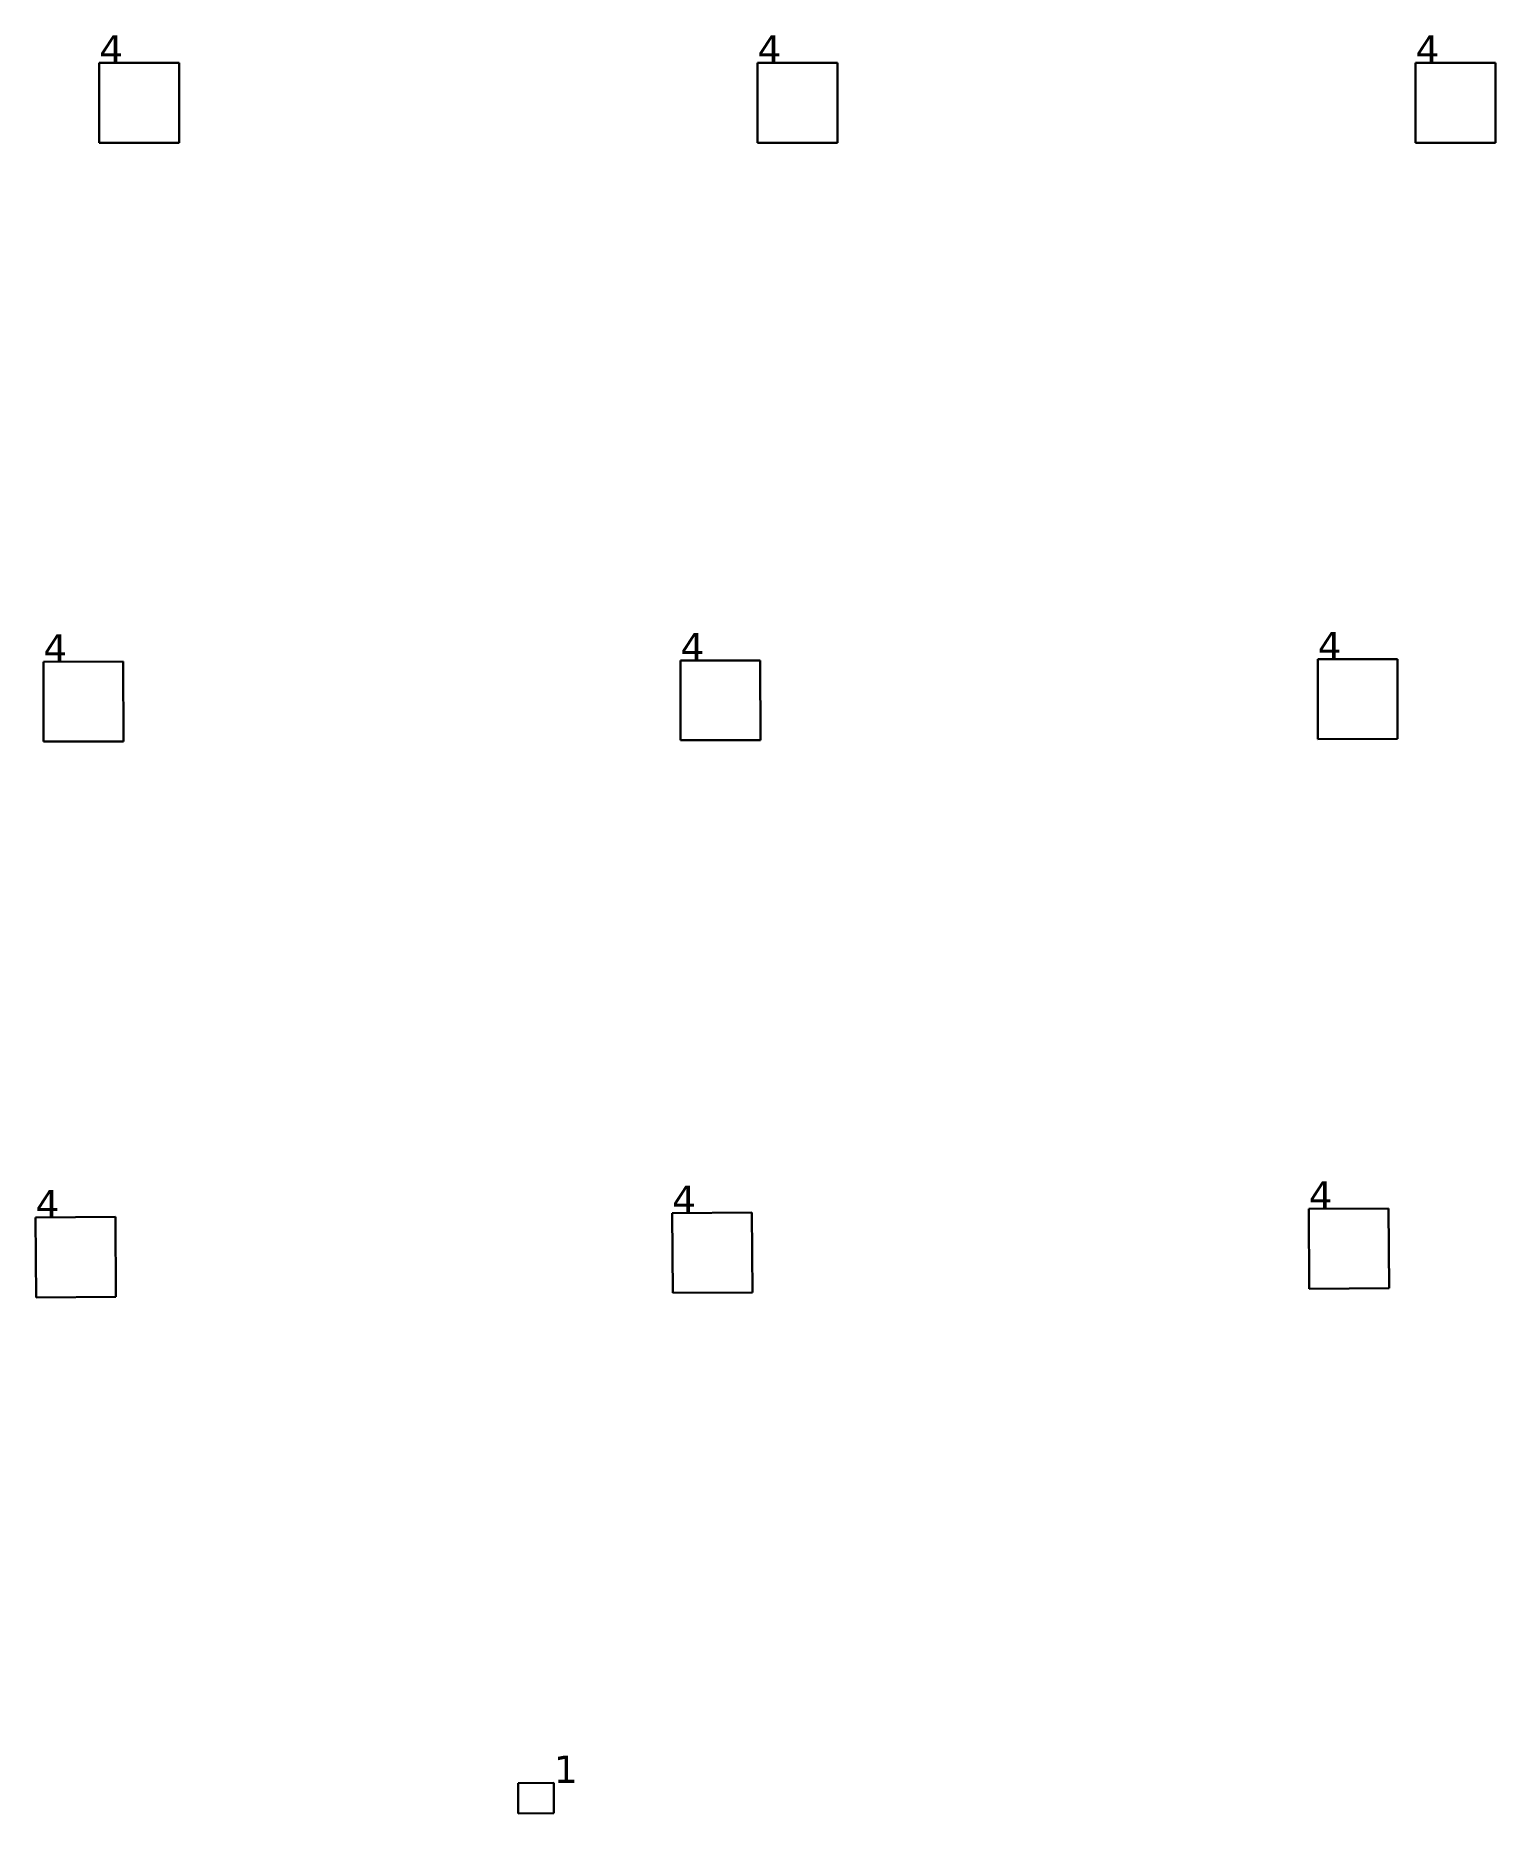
# Model space of a CAD drawing. Header units: inches. Extents: x -3 to 1235, y -1 to 963.
# Drawn here: x 87.02 to 96.63, y 131.68 to 143.37 of the extents above; entities that cross this region are included whole.
import ezdxf

# ---------------------------------------------------------------- set-up
doc = ezdxf.new("R2010")
doc.units = ezdxf.units.IN
doc.header["$MEASUREMENT"] = 0
doc.layers.add('DLX_TERR_LUM', color=7, linetype='Continuous', true_color=0x000000)
doc.layers.add('DLX_TERR_LUMKEY_IDX', color=7, linetype='Continuous', true_color=0x7f7f7f)
doc.styles.add('TableTextStyle', font='')
doc.styles.get('TableTextStyle').set_extended_font_data('VERDANA.TTF')

msp = doc.modelspace()

# ---------------------------------------------------------------- texts
at = {"layer": 'DLX_TERR_LUMKEY_IDX', "style": 'TableTextStyle'}
for s, p in [('4', (87.444, 143.191)), ('4', (91.773, 143.191)), ('4', (96.101, 143.191)), ('4', (87.076, 139.253)), ('4', (91.266, 139.261)), ('4', (95.457, 139.269)), ('4', (87.025, 135.598)), ('4', (91.211, 135.627)), ('4', (95.398, 135.655)), ('1', (90.433, 131.88))]:
    msp.add_text(s, height=0.18, dxfattribs=at).set_placement(p)

# ---------------------------------------------------------------- linework, layer by layer
at = {"layer": 'DLX_TERR_LUM'}
for points in [[(87.444, 142.666, 0), (87.444, 143.191, 0)], [(87.444, 143.191, 0), (87.444, 143.191, 0)], [(87.444, 143.191, 0), (87.444, 142.666, 0)], [(87.444, 143.191, 0), (87.969, 143.191, 0)], [(87.969, 143.191, 0), (87.444, 143.191, 0)], [(87.444, 143.191, 0), (87.444, 143.191, 0)], [(87.969, 143.191, 0), (87.444, 143.191, 0)], [(87.444, 143.191, 0), (87.444, 142.666, 0)], [(87.444, 142.666, 0), (87.444, 143.191, 0)], [(87.444, 143.191, 0), (87.969, 143.191, 0)], [(87.969, 143.191, 0), (87.969, 143.191, 0)], [(87.969, 143.191, 0), (87.969, 142.666, 0)], [(87.969, 142.666, 0), (87.969, 143.191, 0)], [(87.969, 143.191, 0), (87.969, 143.191, 0)], [(87.969, 142.666, 0), (87.969, 143.191, 0)], [(87.969, 143.191, 0), (87.969, 142.666, 0)], [(91.773, 142.666, 0), (91.773, 143.191, 0)], [(91.773, 143.191, 0), (91.773, 143.191, 0)], [(91.773, 143.191, 0), (91.773, 142.666, 0)], [(91.773, 143.191, 0), (92.298, 143.191, 0)], [(92.298, 143.191, 0), (91.773, 143.191, 0)], [(91.773, 143.191, 0), (91.773, 143.191, 0)], [(92.298, 143.191, 0), (91.773, 143.191, 0)], [(91.773, 143.191, 0), (91.773, 142.666, 0)], [(91.773, 142.666, 0), (91.773, 143.191, 0)], [(91.773, 143.191, 0), (92.298, 143.191, 0)], [(92.298, 143.191, 0), (92.298, 143.191, 0)], [(92.298, 143.191, 0), (92.298, 142.666, 0)], [(92.298, 142.666, 0), (92.298, 143.191, 0)], [(92.298, 143.191, 0), (92.298, 143.191, 0)], [(92.298, 142.666, 0), (92.298, 143.191, 0)], [(92.298, 143.191, 0), (92.298, 142.666, 0)], [(96.101, 142.666, 0), (96.101, 143.191, 0)], [(96.101, 143.191, 0), (96.101, 143.191, 0)], [(96.101, 143.191, 0), (96.101, 142.666, 0)], [(96.101, 143.191, 0), (96.626, 143.191, 0)], [(96.626, 143.191, 0), (96.101, 143.191, 0)], [(96.101, 143.191, 0), (96.101, 143.191, 0)], [(96.626, 143.191, 0), (96.101, 143.191, 0)], [(96.101, 143.191, 0), (96.101, 142.666, 0)], [(96.101, 142.666, 0), (96.101, 143.191, 0)], [(96.101, 143.191, 0), (96.626, 143.191, 0)], [(96.626, 143.191, 0), (96.626, 143.191, 0)], [(96.626, 143.191, 0), (96.626, 142.666, 0)], [(96.626, 142.666, 0), (96.626, 143.191, 0)], [(96.626, 143.191, 0), (96.626, 143.191, 0)], [(96.626, 142.666, 0), (96.626, 143.191, 0)], [(96.626, 143.191, 0), (96.626, 142.666, 0)], [(87.969, 142.666, 0), (87.444, 142.666, 0)], [(87.444, 142.666, 0), (87.444, 142.666, 0)], [(87.444, 142.666, 0), (87.969, 142.666, 0)], [(87.444, 142.666, 0), (87.444, 142.666, 0)], [(87.444, 142.666, 0), (87.969, 142.666, 0)], [(87.969, 142.666, 0), (87.444, 142.666, 0)], [(87.969, 142.666, 0), (87.969, 142.666, 0)], [(87.969, 142.666, 0), (87.969, 142.666, 0)], [(92.298, 142.666, 0), (91.773, 142.666, 0)], [(91.773, 142.666, 0), (91.773, 142.666, 0)], [(91.773, 142.666, 0), (92.298, 142.666, 0)], [(91.773, 142.666, 0), (91.773, 142.666, 0)], [(91.773, 142.666, 0), (92.298, 142.666, 0)], [(92.298, 142.666, 0), (91.773, 142.666, 0)], [(92.298, 142.666, 0), (92.298, 142.666, 0)], [(92.298, 142.666, 0), (92.298, 142.666, 0)], [(96.626, 142.666, 0), (96.101, 142.666, 0)], [(96.101, 142.666, 0), (96.101, 142.666, 0)], [(96.101, 142.666, 0), (96.626, 142.666, 0)], [(96.101, 142.666, 0), (96.101, 142.666, 0)], [(96.101, 142.666, 0), (96.626, 142.666, 0)], [(96.626, 142.666, 0), (96.101, 142.666, 0)], [(96.626, 142.666, 0), (96.626, 142.666, 0)], [(96.626, 142.666, 0), (96.626, 142.666, 0)], [(87.076, 139.253, 0), (87.601, 139.254, 0)], [(87.601, 139.254, 0), (87.076, 139.253, 0)], [(87.601, 139.254, 0), (87.076, 139.253, 0)], [(87.076, 139.253, 0), (87.601, 139.254, 0)], [(87.077, 138.728, 0), (87.076, 139.253, 0)], [(87.076, 139.253, 0), (87.076, 139.253, 0)], [(87.076, 139.253, 0), (87.077, 138.728, 0)], [(87.076, 139.253, 0), (87.076, 139.253, 0)], [(87.076, 139.253, 0), (87.077, 138.728, 0)], [(87.077, 138.728, 0), (87.076, 139.253, 0)], [(87.601, 139.254, 0), (87.601, 139.254, 0)], [(87.601, 139.254, 0), (87.602, 138.729, 0)], [(87.602, 138.729, 0), (87.601, 139.254, 0)], [(87.601, 139.254, 0), (87.601, 139.254, 0)], [(87.602, 138.729, 0), (87.601, 139.254, 0)], [(87.601, 139.254, 0), (87.602, 138.729, 0)], [(91.266, 139.261, 0), (91.791, 139.262, 0)], [(91.791, 139.262, 0), (91.266, 139.261, 0)], [(91.791, 139.262, 0), (91.266, 139.261, 0)], [(91.266, 139.261, 0), (91.791, 139.262, 0)], [(91.267, 138.736, 0), (91.266, 139.261, 0)], [(91.266, 139.261, 0), (91.266, 139.261, 0)], [(91.266, 139.261, 0), (91.267, 138.736, 0)], [(91.266, 139.261, 0), (91.266, 139.261, 0)], [(91.266, 139.261, 0), (91.267, 138.736, 0)], [(91.267, 138.736, 0), (91.266, 139.261, 0)], [(91.791, 139.262, 0), (91.791, 139.262, 0)], [(91.791, 139.262, 0), (91.792, 138.737, 0)], [(91.792, 138.737, 0), (91.791, 139.262, 0)], [(91.791, 139.262, 0), (91.791, 139.262, 0)], [(91.792, 138.737, 0), (91.791, 139.262, 0)], [(91.791, 139.262, 0), (91.792, 138.737, 0)], [(95.457, 139.269, 0), (95.982, 139.27, 0)], [(95.982, 139.27, 0), (95.457, 139.269, 0)], [(95.982, 139.27, 0), (95.457, 139.269, 0)], [(95.457, 139.269, 0), (95.982, 139.27, 0)], [(95.458, 138.744, 0), (95.457, 139.269, 0)], [(95.457, 139.269, 0), (95.457, 139.269, 0)], [(95.457, 139.269, 0), (95.458, 138.744, 0)], [(95.457, 139.269, 0), (95.457, 139.269, 0)], [(95.457, 139.269, 0), (95.458, 138.744, 0)], [(95.458, 138.744, 0), (95.457, 139.269, 0)], [(95.982, 139.27, 0), (95.982, 139.27, 0)], [(95.982, 139.27, 0), (95.983, 138.745, 0)], [(95.983, 138.745, 0), (95.982, 139.27, 0)], [(95.982, 139.27, 0), (95.982, 139.27, 0)], [(95.983, 138.745, 0), (95.982, 139.27, 0)], [(95.982, 139.27, 0), (95.983, 138.745, 0)], [(87.602, 138.729, 0), (87.077, 138.728, 0)], [(87.077, 138.728, 0), (87.602, 138.729, 0)], [(87.077, 138.728, 0), (87.602, 138.729, 0)], [(87.602, 138.729, 0), (87.077, 138.728, 0)], [(87.077, 138.728, 0), (87.077, 138.728, 0)], [(87.077, 138.728, 0), (87.077, 138.728, 0)], [(87.602, 138.729, 0), (87.602, 138.729, 0)], [(87.602, 138.729, 0), (87.602, 138.729, 0)], [(91.792, 138.737, 0), (91.267, 138.736, 0)], [(91.267, 138.736, 0), (91.792, 138.737, 0)], [(91.267, 138.736, 0), (91.792, 138.737, 0)], [(91.792, 138.737, 0), (91.267, 138.736, 0)], [(91.267, 138.736, 0), (91.267, 138.736, 0)], [(91.267, 138.736, 0), (91.267, 138.736, 0)], [(91.792, 138.737, 0), (91.792, 138.737, 0)], [(91.792, 138.737, 0), (91.792, 138.737, 0)], [(95.983, 138.745, 0), (95.458, 138.744, 0)], [(95.458, 138.744, 0), (95.983, 138.745, 0)], [(95.458, 138.744, 0), (95.983, 138.745, 0)], [(95.983, 138.745, 0), (95.458, 138.744, 0)], [(95.458, 138.744, 0), (95.458, 138.744, 0)], [(95.458, 138.744, 0), (95.458, 138.744, 0)], [(95.983, 138.745, 0), (95.983, 138.745, 0)], [(95.983, 138.745, 0), (95.983, 138.745, 0)], [(91.211, 135.627, 0), (91.736, 135.63, 0)], [(91.736, 135.63, 0), (91.211, 135.627, 0)], [(91.736, 135.63, 0), (91.211, 135.627, 0)], [(91.211, 135.627, 0), (91.736, 135.63, 0)], [(91.215, 135.102, 0), (91.211, 135.627, 0)], [(91.211, 135.627, 0), (91.211, 135.627, 0)], [(91.211, 135.627, 0), (91.215, 135.102, 0)], [(91.211, 135.627, 0), (91.211, 135.627, 0)], [(91.211, 135.627, 0), (91.215, 135.102, 0)], [(91.215, 135.102, 0), (91.211, 135.627, 0)], [(91.736, 135.63, 0), (91.736, 135.63, 0)], [(91.736, 135.63, 0), (91.74, 135.105, 0)], [(91.74, 135.105, 0), (91.736, 135.63, 0)], [(91.736, 135.63, 0), (91.736, 135.63, 0)], [(91.74, 135.105, 0), (91.736, 135.63, 0)], [(91.736, 135.63, 0), (91.74, 135.105, 0)], [(95.398, 135.655, 0), (95.923, 135.658, 0)], [(95.923, 135.658, 0), (95.398, 135.655, 0)], [(95.923, 135.658, 0), (95.398, 135.655, 0)], [(95.398, 135.655, 0), (95.923, 135.658, 0)], [(95.402, 135.13, 0), (95.398, 135.655, 0)], [(95.398, 135.655, 0), (95.398, 135.655, 0)], [(95.398, 135.655, 0), (95.402, 135.13, 0)], [(95.398, 135.655, 0), (95.398, 135.655, 0)], [(95.398, 135.655, 0), (95.402, 135.13, 0)], [(95.402, 135.13, 0), (95.398, 135.655, 0)], [(95.923, 135.658, 0), (95.923, 135.658, 0)], [(95.923, 135.658, 0), (95.927, 135.133, 0)], [(95.927, 135.133, 0), (95.923, 135.658, 0)], [(95.923, 135.658, 0), (95.923, 135.658, 0)], [(95.927, 135.133, 0), (95.923, 135.658, 0)], [(95.923, 135.658, 0), (95.927, 135.133, 0)], [(87.025, 135.598, 0), (87.55, 135.602, 0)], [(87.55, 135.602, 0), (87.025, 135.598, 0)], [(87.55, 135.602, 0), (87.025, 135.598, 0)], [(87.025, 135.598, 0), (87.55, 135.602, 0)], [(87.028, 135.073, 0), (87.025, 135.598, 0)], [(87.025, 135.598, 0), (87.025, 135.598, 0)], [(87.025, 135.598, 0), (87.028, 135.073, 0)], [(87.025, 135.598, 0), (87.025, 135.598, 0)], [(87.025, 135.598, 0), (87.028, 135.073, 0)], [(87.028, 135.073, 0), (87.025, 135.598, 0)], [(87.55, 135.602, 0), (87.55, 135.602, 0)], [(87.55, 135.602, 0), (87.553, 135.077, 0)], [(87.553, 135.077, 0), (87.55, 135.602, 0)], [(87.55, 135.602, 0), (87.55, 135.602, 0)], [(87.553, 135.077, 0), (87.55, 135.602, 0)], [(87.55, 135.602, 0), (87.553, 135.077, 0)], [(87.553, 135.077, 0), (87.028, 135.073, 0)], [(87.028, 135.073, 0), (87.553, 135.077, 0)], [(87.028, 135.073, 0), (87.553, 135.077, 0)], [(87.553, 135.077, 0), (87.028, 135.073, 0)], [(87.028, 135.073, 0), (87.028, 135.073, 0)], [(87.028, 135.073, 0), (87.028, 135.073, 0)], [(87.553, 135.077, 0), (87.553, 135.077, 0)], [(87.553, 135.077, 0), (87.553, 135.077, 0)], [(91.74, 135.105, 0), (91.215, 135.102, 0)], [(91.215, 135.102, 0), (91.74, 135.105, 0)], [(91.215, 135.102, 0), (91.74, 135.105, 0)], [(91.74, 135.105, 0), (91.215, 135.102, 0)], [(91.215, 135.102, 0), (91.215, 135.102, 0)], [(91.215, 135.102, 0), (91.215, 135.102, 0)], [(91.74, 135.105, 0), (91.74, 135.105, 0)], [(91.74, 135.105, 0), (91.74, 135.105, 0)], [(95.927, 135.133, 0), (95.402, 135.13, 0)], [(95.402, 135.13, 0), (95.927, 135.133, 0)], [(95.402, 135.13, 0), (95.927, 135.133, 0)], [(95.927, 135.133, 0), (95.402, 135.13, 0)], [(95.402, 135.13, 0), (95.402, 135.13, 0)], [(95.402, 135.13, 0), (95.402, 135.13, 0)], [(95.927, 135.133, 0), (95.927, 135.133, 0)], [(95.927, 135.133, 0), (95.927, 135.133, 0)], [(90.198, 131.879, 0), (90.433, 131.88, 0)], [(90.433, 131.88, 0), (90.198, 131.879, 0)], [(90.433, 131.88, 0), (90.198, 131.879, 0)], [(90.198, 131.879, 0), (90.433, 131.88, 0)], [(90.198, 131.679, 0), (90.198, 131.879, 0)], [(90.198, 131.879, 0), (90.198, 131.879, 0)], [(90.198, 131.879, 0), (90.198, 131.679, 0)], [(90.198, 131.879, 0), (90.198, 131.879, 0)], [(90.198, 131.879, 0), (90.198, 131.679, 0)], [(90.198, 131.679, 0), (90.198, 131.879, 0)], [(90.433, 131.88, 0), (90.433, 131.68, 0)], [(90.433, 131.68, 0), (90.433, 131.88, 0)], [(90.433, 131.88, 0), (90.433, 131.88, 0)], [(90.433, 131.88, 0), (90.433, 131.88, 0)], [(90.433, 131.68, 0), (90.433, 131.88, 0)], [(90.433, 131.88, 0), (90.433, 131.68, 0)], [(90.433, 131.68, 0), (90.198, 131.679, 0)], [(90.198, 131.679, 0), (90.433, 131.68, 0)], [(90.198, 131.679, 0), (90.433, 131.68, 0)], [(90.433, 131.68, 0), (90.198, 131.679, 0)], [(90.198, 131.679, 0), (90.198, 131.679, 0)], [(90.198, 131.679, 0), (90.198, 131.679, 0)], [(90.433, 131.68, 0), (90.433, 131.68, 0)], [(90.433, 131.68, 0), (90.433, 131.68, 0)]]:
    msp.add_polyline3d(points, dxfattribs=at)

msp.set_redraw_order([(e.dxf.handle, doc.entitydb.next_handle()) for e in msp.query("TEXT MTEXT ATTDEF DIMENSION ARC_DIMENSION")])  # texts and dimensions are drawn at this point

doc.saveas('drawing.dxf')
